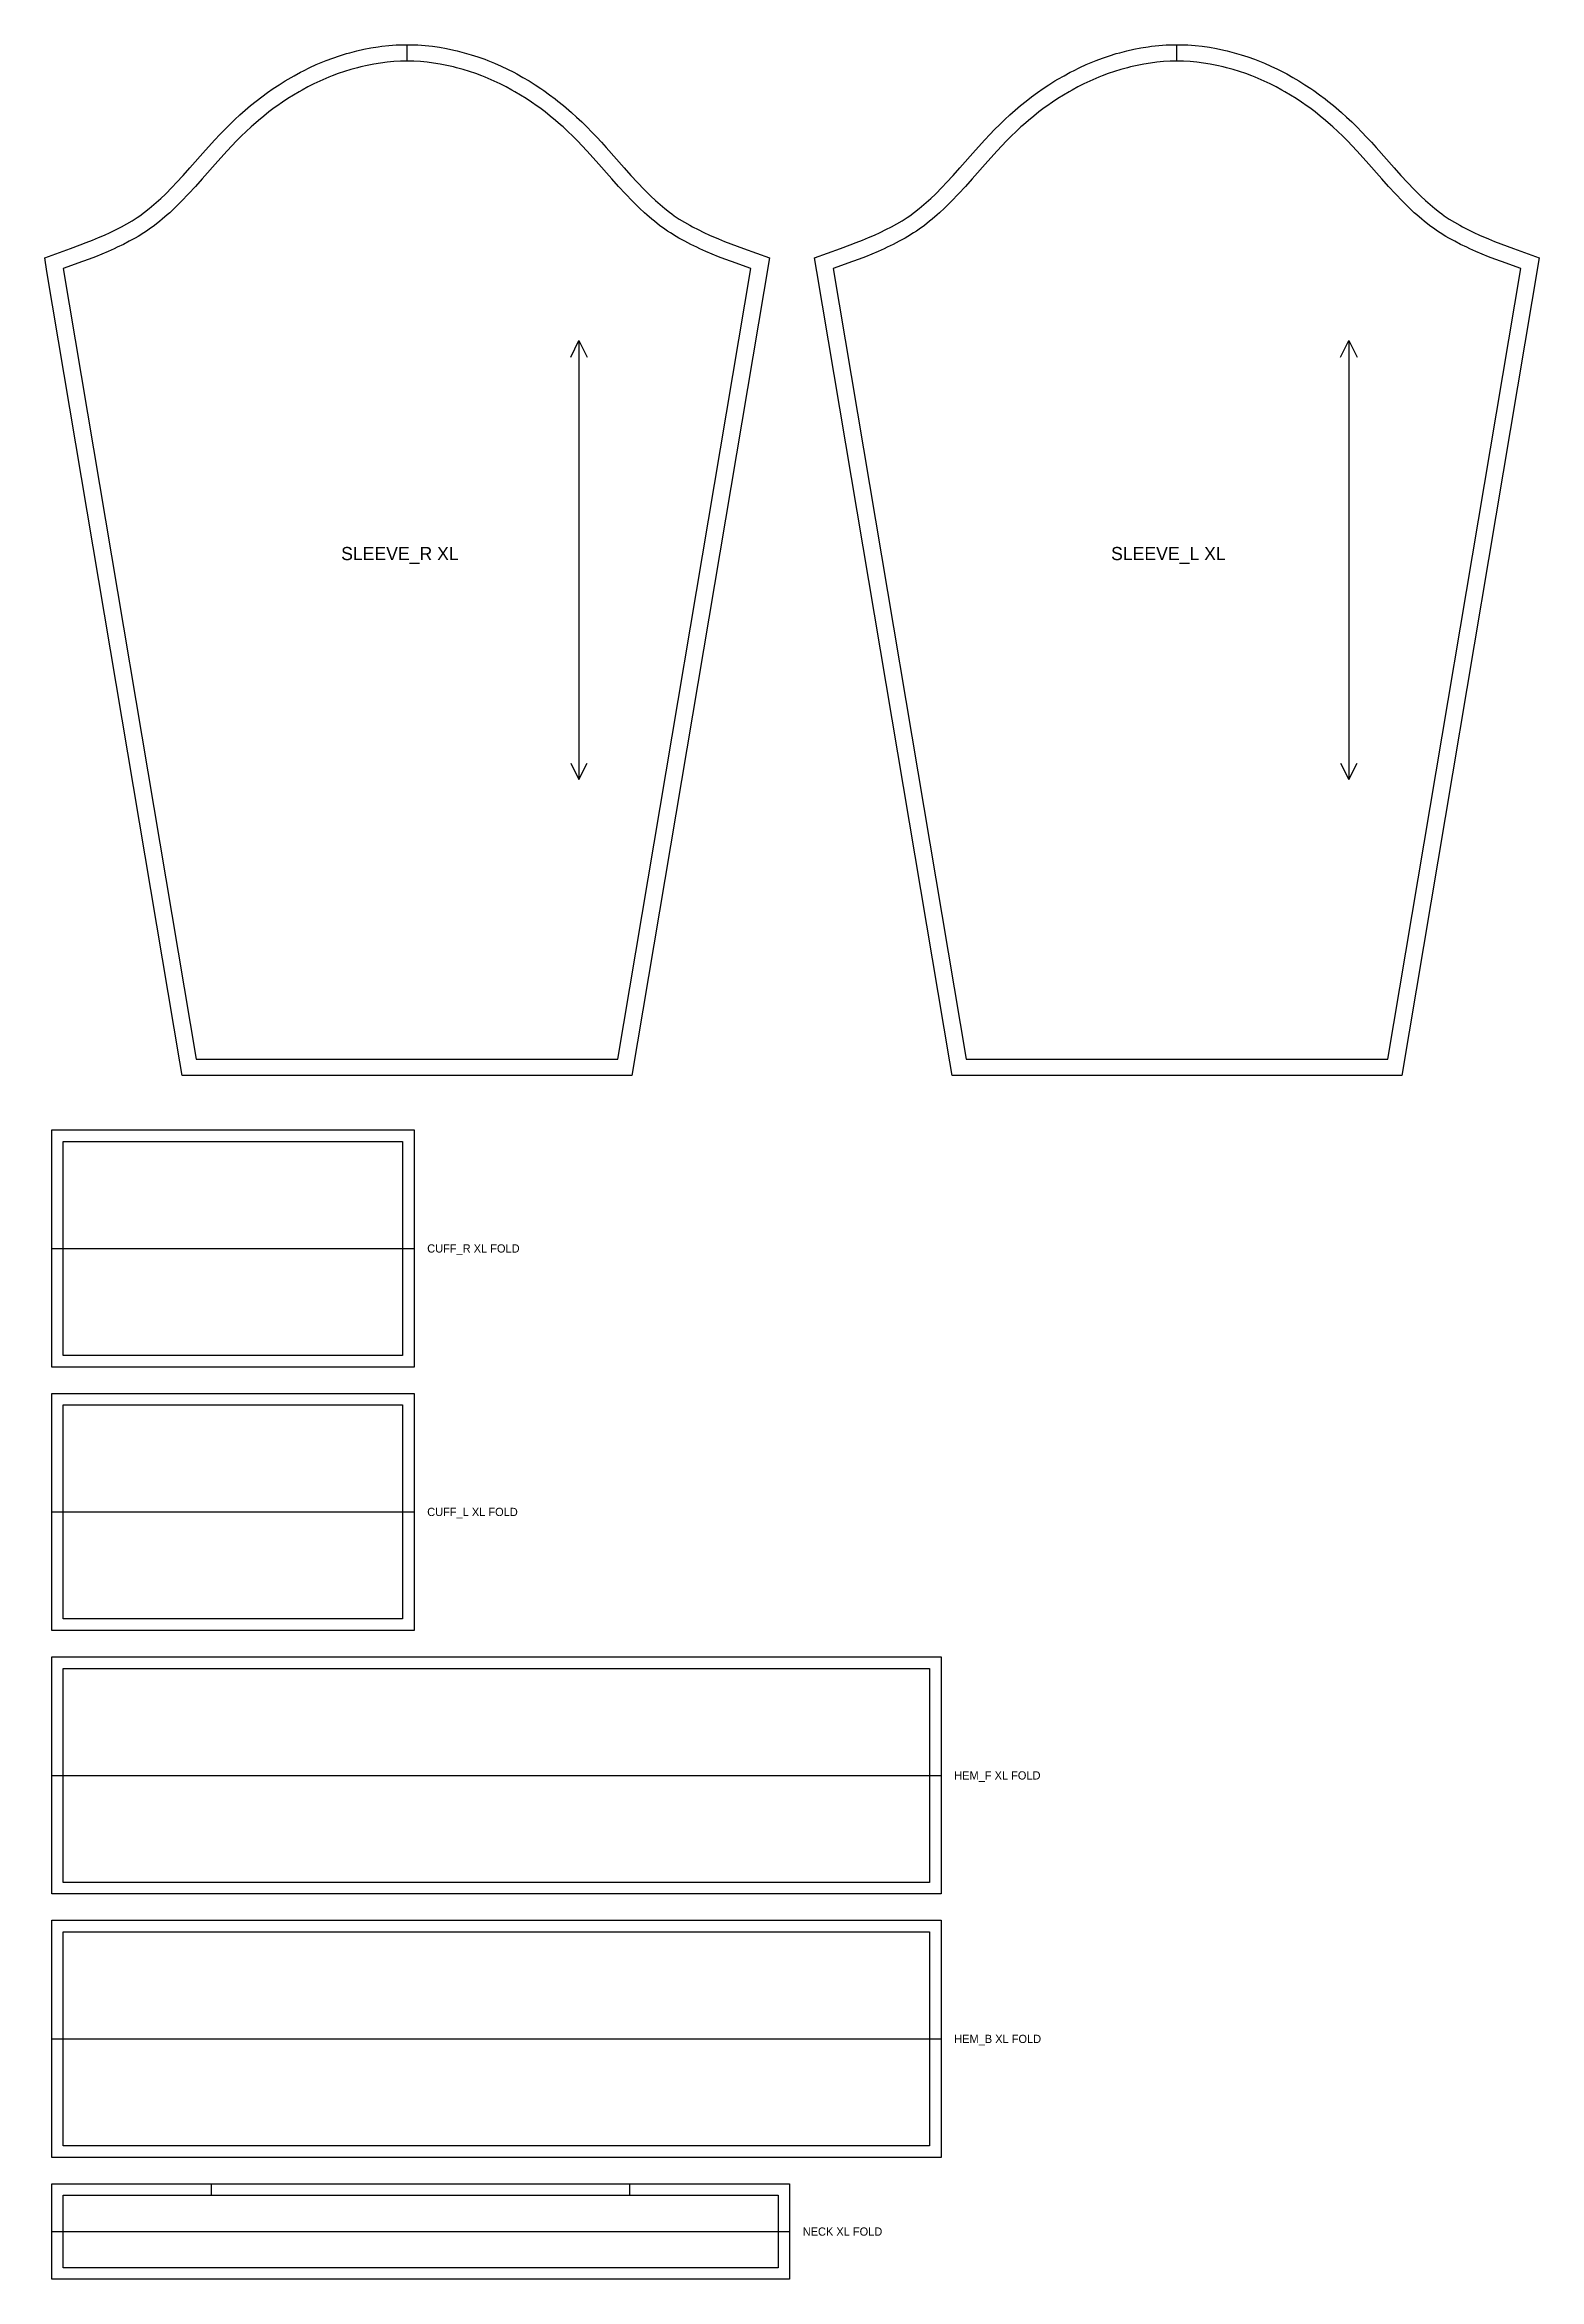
# Model space of a CAD drawing. Extents: x 24 to 1315, y 28 to 2107.
# Drawn here: x 24 to 931, y 28 to 1385 of the extents above; entities that cross this region are included whole.
import ezdxf

# ---------------------------------------------------------------- set-up
doc = ezdxf.new("R2010")
doc.units = 0
for name, color, linetype in [('CUT', 7, 'CONTINUOUS'), ('FOLD', 6, 'CONTINUOUS'), ('GRAIN', 3, 'CONTINUOUS'), ('NOTCH', 1, 'CONTINUOUS'), ('SEW', 5, 'CONTINUOUS'), ('TEXT', 2, 'CONTINUOUS')]:
    doc.layers.add(name, color=color, linetype=linetype)

msp = doc.modelspace()

# ---------------------------------------------------------------- texts
at = {"layer": 'TEXT'}
for s, height, p in [('SLEEVE_R XL', 8, (203.75, 1072)), ('SLEEVE_L XL', 8, (671.25, 1072)), ('CUFF_R XL FOLD', 5, (256, 651.5)), ('CUFF_L XL FOLD', 5, (256, 491.5)), ('HEM_F XL FOLD', 5, (576, 331.5)), ('HEM_B XL FOLD', 5, (576, 171.5)), ('NECK XL FOLD', 5, (484, 54.5))]:
    msp.add_text(s, height=height, dxfattribs=at).set_placement(p)

# ---------------------------------------------------------------- linework, layer by layer
at = {"layer": 'CUT'}
for points in [[(25.139, 1247.341), (23.751, 1255.587), (39.453, 1261.237), (45.231, 1263.376), (49.025, 1264.827), (52.765, 1266.307), (56.443, 1267.825), (60.055, 1269.388), (63.592, 1271.004), (67.05, 1272.679), (70.421, 1274.421), (73.7, 1276.236), (76.882, 1278.131), (79.963, 1280.114), (81.465, 1281.141), (84.396, 1283.27), (87.275, 1285.523), (90.109, 1287.893), (91.512, 1289.12), (94.29, 1291.653), (97.038, 1294.286), (101.118, 1298.403), (103.819, 1301.248), (107.856, 1305.642), (111.899, 1310.162), (121.482, 1321.017), (127.151, 1327.289), (130.065, 1330.411), (133.043, 1333.511), (136.094, 1336.578), (139.194, 1339.571), (142.333, 1342.471), (145.535, 1345.303), (148.8, 1348.062), (152.127, 1350.747), (155.515, 1353.355), (158.964, 1355.883), (162.473, 1358.327), (166.041, 1360.686), (169.667, 1362.956), (171.502, 1364.057), (175.213, 1366.188), (178.981, 1368.224), (180.886, 1369.204), (184.736, 1371.09), (188.64, 1372.872), (190.612, 1373.724), (194.595, 1375.345), (198.63, 1376.855), (202.752, 1378.263), (206.922, 1379.551), (209.024, 1380.148), (213.259, 1381.247), (217.531, 1382.214), (221.838, 1383.045), (226.176, 1383.736), (228.355, 1384.027), (232.731, 1384.499), (237.127, 1384.818), (241.539, 1384.98), (243.75, 1385), (245.961, 1384.98), (250.373, 1384.818), (254.769, 1384.499), (259.145, 1384.027), (263.496, 1383.409), (267.819, 1382.647), (272.109, 1381.747), (274.241, 1381.247), (278.476, 1380.148), (282.668, 1378.922), (286.815, 1377.574), (290.894, 1376.114), (292.905, 1375.345), (296.888, 1373.724), (300.818, 1371.994), (304.696, 1370.16), (308.519, 1368.224), (310.41, 1367.218), (314.15, 1365.134), (317.833, 1362.956), (321.459, 1360.686), (325.027, 1358.327), (326.789, 1357.115), (330.268, 1354.629), (333.687, 1352.061), (335.373, 1350.747), (338.7, 1348.062), (341.965, 1345.303), (343.574, 1343.896), (346.745, 1341.029), (349.851, 1338.095), (352.941, 1335.05), (355.955, 1331.965), (358.9, 1328.852), (361.785, 1325.722), (364.618, 1322.585), (375.601, 1310.162), (379.644, 1305.642), (383.681, 1301.248), (387.737, 1297.009), (391.833, 1292.957), (394.595, 1290.374), (395.988, 1289.12), (398.802, 1286.693), (400.225, 1285.523), (403.104, 1283.27), (404.562, 1282.19), (406.035, 1281.141), (409.064, 1279.111), (412.196, 1277.173), (415.428, 1275.319), (417.079, 1274.421), (420.45, 1272.679), (423.908, 1271.004), (427.445, 1269.388), (432.888, 1267.061), (436.598, 1265.563), (440.366, 1264.098), (448.047, 1261.237), (463.749, 1255.587), (380.208, 759), (107.292, 759), (105.889, 767.341)], [(492.639, 1247.341), (491.251, 1255.587), (506.953, 1261.237), (512.731, 1263.376), (516.525, 1264.827), (520.265, 1266.307), (523.943, 1267.825), (527.555, 1269.388), (531.092, 1271.004), (534.55, 1272.679), (537.921, 1274.421), (541.2, 1276.236), (544.382, 1278.131), (547.463, 1280.114), (548.965, 1281.141), (551.896, 1283.27), (554.775, 1285.523), (557.609, 1287.893), (559.012, 1289.12), (561.79, 1291.653), (564.538, 1294.286), (568.618, 1298.403), (571.319, 1301.248), (575.356, 1305.642), (579.399, 1310.162), (588.982, 1321.017), (594.651, 1327.289), (597.565, 1330.411), (600.543, 1333.511), (603.594, 1336.578), (606.694, 1339.571), (609.833, 1342.471), (613.035, 1345.303), (616.3, 1348.062), (619.627, 1350.747), (623.015, 1353.355), (626.464, 1355.883), (629.973, 1358.327), (633.541, 1360.686), (637.167, 1362.956), (639.002, 1364.057), (642.713, 1366.188), (646.481, 1368.224), (648.386, 1369.204), (652.236, 1371.09), (656.14, 1372.872), (658.112, 1373.724), (662.095, 1375.345), (666.13, 1376.855), (670.252, 1378.263), (674.422, 1379.551), (676.524, 1380.148), (680.759, 1381.247), (685.031, 1382.214), (689.338, 1383.045), (693.676, 1383.736), (695.855, 1384.027), (700.231, 1384.499), (704.627, 1384.818), (709.039, 1384.98), (711.25, 1385), (713.461, 1384.98), (717.873, 1384.818), (722.269, 1384.499), (726.645, 1384.027), (730.996, 1383.409), (735.319, 1382.647), (739.609, 1381.747), (741.741, 1381.247), (745.976, 1380.148), (750.168, 1378.922), (754.315, 1377.574), (758.394, 1376.114), (760.405, 1375.345), (764.388, 1373.724), (768.318, 1371.994), (772.196, 1370.16), (776.019, 1368.224), (777.91, 1367.218), (781.65, 1365.134), (785.333, 1362.956), (788.959, 1360.686), (792.527, 1358.327), (794.289, 1357.115), (797.768, 1354.629), (801.187, 1352.061), (802.873, 1350.747), (806.2, 1348.062), (809.465, 1345.303), (811.074, 1343.896), (814.245, 1341.029), (817.351, 1338.095), (820.441, 1335.05), (823.455, 1331.965), (826.4, 1328.852), (829.285, 1325.722), (832.118, 1322.585), (843.101, 1310.162), (847.144, 1305.642), (851.181, 1301.248), (855.237, 1297.009), (859.333, 1292.957), (862.095, 1290.374), (863.488, 1289.12), (866.302, 1286.693), (867.725, 1285.523), (870.604, 1283.27), (872.062, 1282.19), (873.535, 1281.141), (876.564, 1279.111), (879.696, 1277.173), (882.928, 1275.319), (884.579, 1274.421), (887.95, 1272.679), (891.408, 1271.004), (894.945, 1269.388), (900.388, 1267.061), (904.098, 1265.563), (907.866, 1264.098), (915.547, 1261.237), (931.249, 1255.587), (847.708, 759), (574.792, 759), (573.389, 767.341)], [(28, 726), (248, 726), (248, 582), (28, 582)], [(28, 566), (248, 566), (248, 422), (28, 422)], [(28, 406), (568, 406), (568, 262), (28, 262)], [(28, 246), (568, 246), (568, 102), (28, 102)], [(28, 86), (476, 86), (476, 28), (28, 28)]]:
    msp.add_lwpolyline(points, close=True, dxfattribs=at)
at = {"layer": 'FOLD'}
for points in [[(28, 654), (248, 654)], [(28, 494), (248, 494)], [(28, 334), (568, 334)], [(28, 174), (568, 174)], [(28, 57), (476, 57)]]:
    msp.add_lwpolyline(points, dxfattribs=at)
at = {"layer": 'GRAIN'}
for points in [[(343.125, 1195.32), (348.125, 1205.32), (353.125, 1195.32)], [(348.125, 1205.32), (348.125, 938.68)], [(810.625, 1195.32), (815.625, 1205.32), (820.625, 1195.32)], [(815.625, 1205.32), (815.625, 938.68)], [(343.125, 948.68), (348.125, 938.68), (353.125, 948.68)], [(810.625, 948.68), (815.625, 938.68), (820.625, 948.68)]]:
    msp.add_lwpolyline(points, dxfattribs=at)
at = {"layer": 'NOTCH'}
for points in [[(243.75, 1375), (243.75, 1385)], [(711.25, 1375), (711.25, 1385)], [(125.055, 79), (125.055, 86)], [(378.945, 79), (378.945, 86)]]:
    msp.add_lwpolyline(points, dxfattribs=at)
at = {"layer": 'SEW'}
for points in [[(35, 1249), (115.75, 769), (371.75, 769), (452.5, 1249), (440.697, 1253.287), (436.794, 1254.758), (432.917, 1256.265), (429.074, 1257.817), (425.27, 1259.423), (421.512, 1261.093), (419.653, 1261.954), (415.978, 1263.735), (412.365, 1265.602), (408.822, 1267.563), (407.079, 1268.582), (403.653, 1270.702), (401.971, 1271.806), (400.312, 1272.94), (397.08, 1275.288), (393.932, 1277.751), (392.387, 1279.022), (389.351, 1281.64), (387.858, 1282.984), (384.916, 1285.736), (383.465, 1287.141), (380.601, 1290.005), (376.38, 1294.415), (372.228, 1298.933), (368.118, 1303.529), (358.55, 1314.367), (352.996, 1320.511), (350.171, 1323.539), (347.304, 1326.523), (344.386, 1329.456), (341.439, 1332.301), (338.461, 1335.054), (336.95, 1336.405), (333.885, 1339.054), (330.764, 1341.632), (327.588, 1344.136), (324.357, 1346.563), (322.721, 1347.747), (319.411, 1350.053), (316.048, 1352.277), (312.634, 1354.414), (309.17, 1356.462), (307.419, 1357.453), (303.882, 1359.363), (300.297, 1361.179), (298.487, 1362.051), (294.832, 1363.719), (291.133, 1365.286), (289.266, 1366.03), (285.5, 1367.44), (281.655, 1368.753), (277.771, 1369.953), (273.852, 1371.034), (271.88, 1371.529), (267.916, 1372.427), (263.926, 1373.197), (259.916, 1373.836), (255.889, 1374.339), (251.85, 1374.704), (247.802, 1374.925), (243.75, 1375), (239.698, 1374.925), (235.65, 1374.704), (231.611, 1374.339), (227.584, 1373.836), (223.574, 1373.197), (219.584, 1372.427), (215.62, 1371.529), (213.648, 1371.034), (209.729, 1369.953), (205.845, 1368.753), (202, 1367.44), (198.234, 1366.03), (196.367, 1365.286), (192.668, 1363.719), (189.013, 1362.051), (187.203, 1361.179), (183.618, 1359.363), (180.081, 1357.453), (178.33, 1356.462), (174.866, 1354.414), (171.452, 1352.277), (168.089, 1350.053), (164.779, 1347.747), (163.143, 1346.563), (159.912, 1344.136), (156.736, 1341.632), (153.615, 1339.054), (150.55, 1336.405), (149.039, 1335.054), (146.061, 1332.301), (143.114, 1329.456), (140.196, 1326.523), (137.329, 1323.539), (134.504, 1320.511), (128.95, 1314.367), (119.382, 1303.529), (115.272, 1298.933), (111.12, 1294.415), (106.899, 1290.005), (104.035, 1287.141), (102.584, 1285.736), (99.642, 1282.984), (98.149, 1281.64), (95.113, 1279.022), (93.568, 1277.751), (90.42, 1275.288), (87.188, 1272.94), (85.529, 1271.806), (83.847, 1270.702), (80.421, 1268.582), (78.678, 1267.563), (75.135, 1265.602), (71.522, 1263.735), (67.847, 1261.954), (65.988, 1261.093), (62.23, 1259.423), (58.426, 1257.817), (54.583, 1256.265), (50.706, 1254.758), (46.803, 1253.287)], [(502.5, 1249), (583.25, 769), (839.25, 769), (920, 1249), (908.197, 1253.287), (904.294, 1254.758), (900.417, 1256.265), (896.574, 1257.817), (892.77, 1259.423), (889.012, 1261.093), (887.153, 1261.954), (883.478, 1263.735), (879.865, 1265.602), (876.322, 1267.563), (874.579, 1268.582), (871.153, 1270.702), (869.471, 1271.806), (867.812, 1272.94), (864.58, 1275.288), (861.432, 1277.751), (859.887, 1279.022), (856.851, 1281.64), (855.358, 1282.984), (852.416, 1285.736), (850.965, 1287.141), (848.101, 1290.005), (843.88, 1294.415), (839.728, 1298.933), (835.618, 1303.529), (826.05, 1314.367), (820.496, 1320.511), (817.671, 1323.539), (814.804, 1326.523), (811.886, 1329.456), (808.939, 1332.301), (805.961, 1335.054), (804.45, 1336.405), (801.385, 1339.054), (798.264, 1341.632), (795.088, 1344.136), (791.857, 1346.563), (790.221, 1347.747), (786.911, 1350.053), (783.548, 1352.277), (780.134, 1354.414), (776.67, 1356.462), (774.919, 1357.453), (771.382, 1359.363), (767.797, 1361.179), (765.987, 1362.051), (762.332, 1363.719), (758.633, 1365.286), (756.766, 1366.03), (753, 1367.44), (749.155, 1368.753), (745.271, 1369.953), (741.352, 1371.034), (739.38, 1371.529), (735.416, 1372.427), (731.426, 1373.197), (727.416, 1373.836), (723.389, 1374.339), (719.35, 1374.704), (715.302, 1374.925), (711.25, 1375), (707.198, 1374.925), (703.15, 1374.704), (699.111, 1374.339), (695.084, 1373.836), (691.074, 1373.197), (687.084, 1372.427), (683.12, 1371.529), (681.148, 1371.034), (677.229, 1369.953), (673.345, 1368.753), (669.5, 1367.44), (665.734, 1366.03), (663.867, 1365.286), (660.168, 1363.719), (656.513, 1362.051), (654.703, 1361.179), (651.118, 1359.363), (647.581, 1357.453), (645.83, 1356.462), (642.366, 1354.414), (638.952, 1352.277), (635.589, 1350.053), (632.279, 1347.747), (630.643, 1346.563), (627.412, 1344.136), (624.236, 1341.632), (621.115, 1339.054), (618.05, 1336.405), (616.539, 1335.054), (613.561, 1332.301), (610.614, 1329.456), (607.696, 1326.523), (604.829, 1323.539), (602.004, 1320.511), (596.45, 1314.367), (586.882, 1303.529), (582.772, 1298.933), (578.62, 1294.415), (574.399, 1290.005), (571.535, 1287.141), (570.084, 1285.736), (567.142, 1282.984), (565.649, 1281.64), (562.613, 1279.022), (561.068, 1277.751), (557.92, 1275.288), (554.688, 1272.94), (553.029, 1271.806), (551.347, 1270.702), (547.921, 1268.582), (546.178, 1267.563), (542.635, 1265.602), (539.022, 1263.735), (535.347, 1261.954), (533.488, 1261.093), (529.73, 1259.423), (525.926, 1257.817), (522.083, 1256.265), (518.206, 1254.758), (514.303, 1253.287)], [(35, 719), (241, 719), (241, 589), (35, 589)], [(35, 559), (241, 559), (241, 429), (35, 429)], [(35, 399), (561, 399), (561, 269), (35, 269)], [(35, 239), (561, 239), (561, 109), (35, 109)], [(35, 79), (469, 79), (469, 35), (35, 35)]]:
    msp.add_lwpolyline(points, close=True, dxfattribs=at)

msp.set_redraw_order([(e.dxf.handle, doc.entitydb.next_handle()) for e in msp.query("TEXT MTEXT ATTDEF DIMENSION ARC_DIMENSION")])  # texts and dimensions are drawn at this point

doc.saveas('drawing.dxf')
